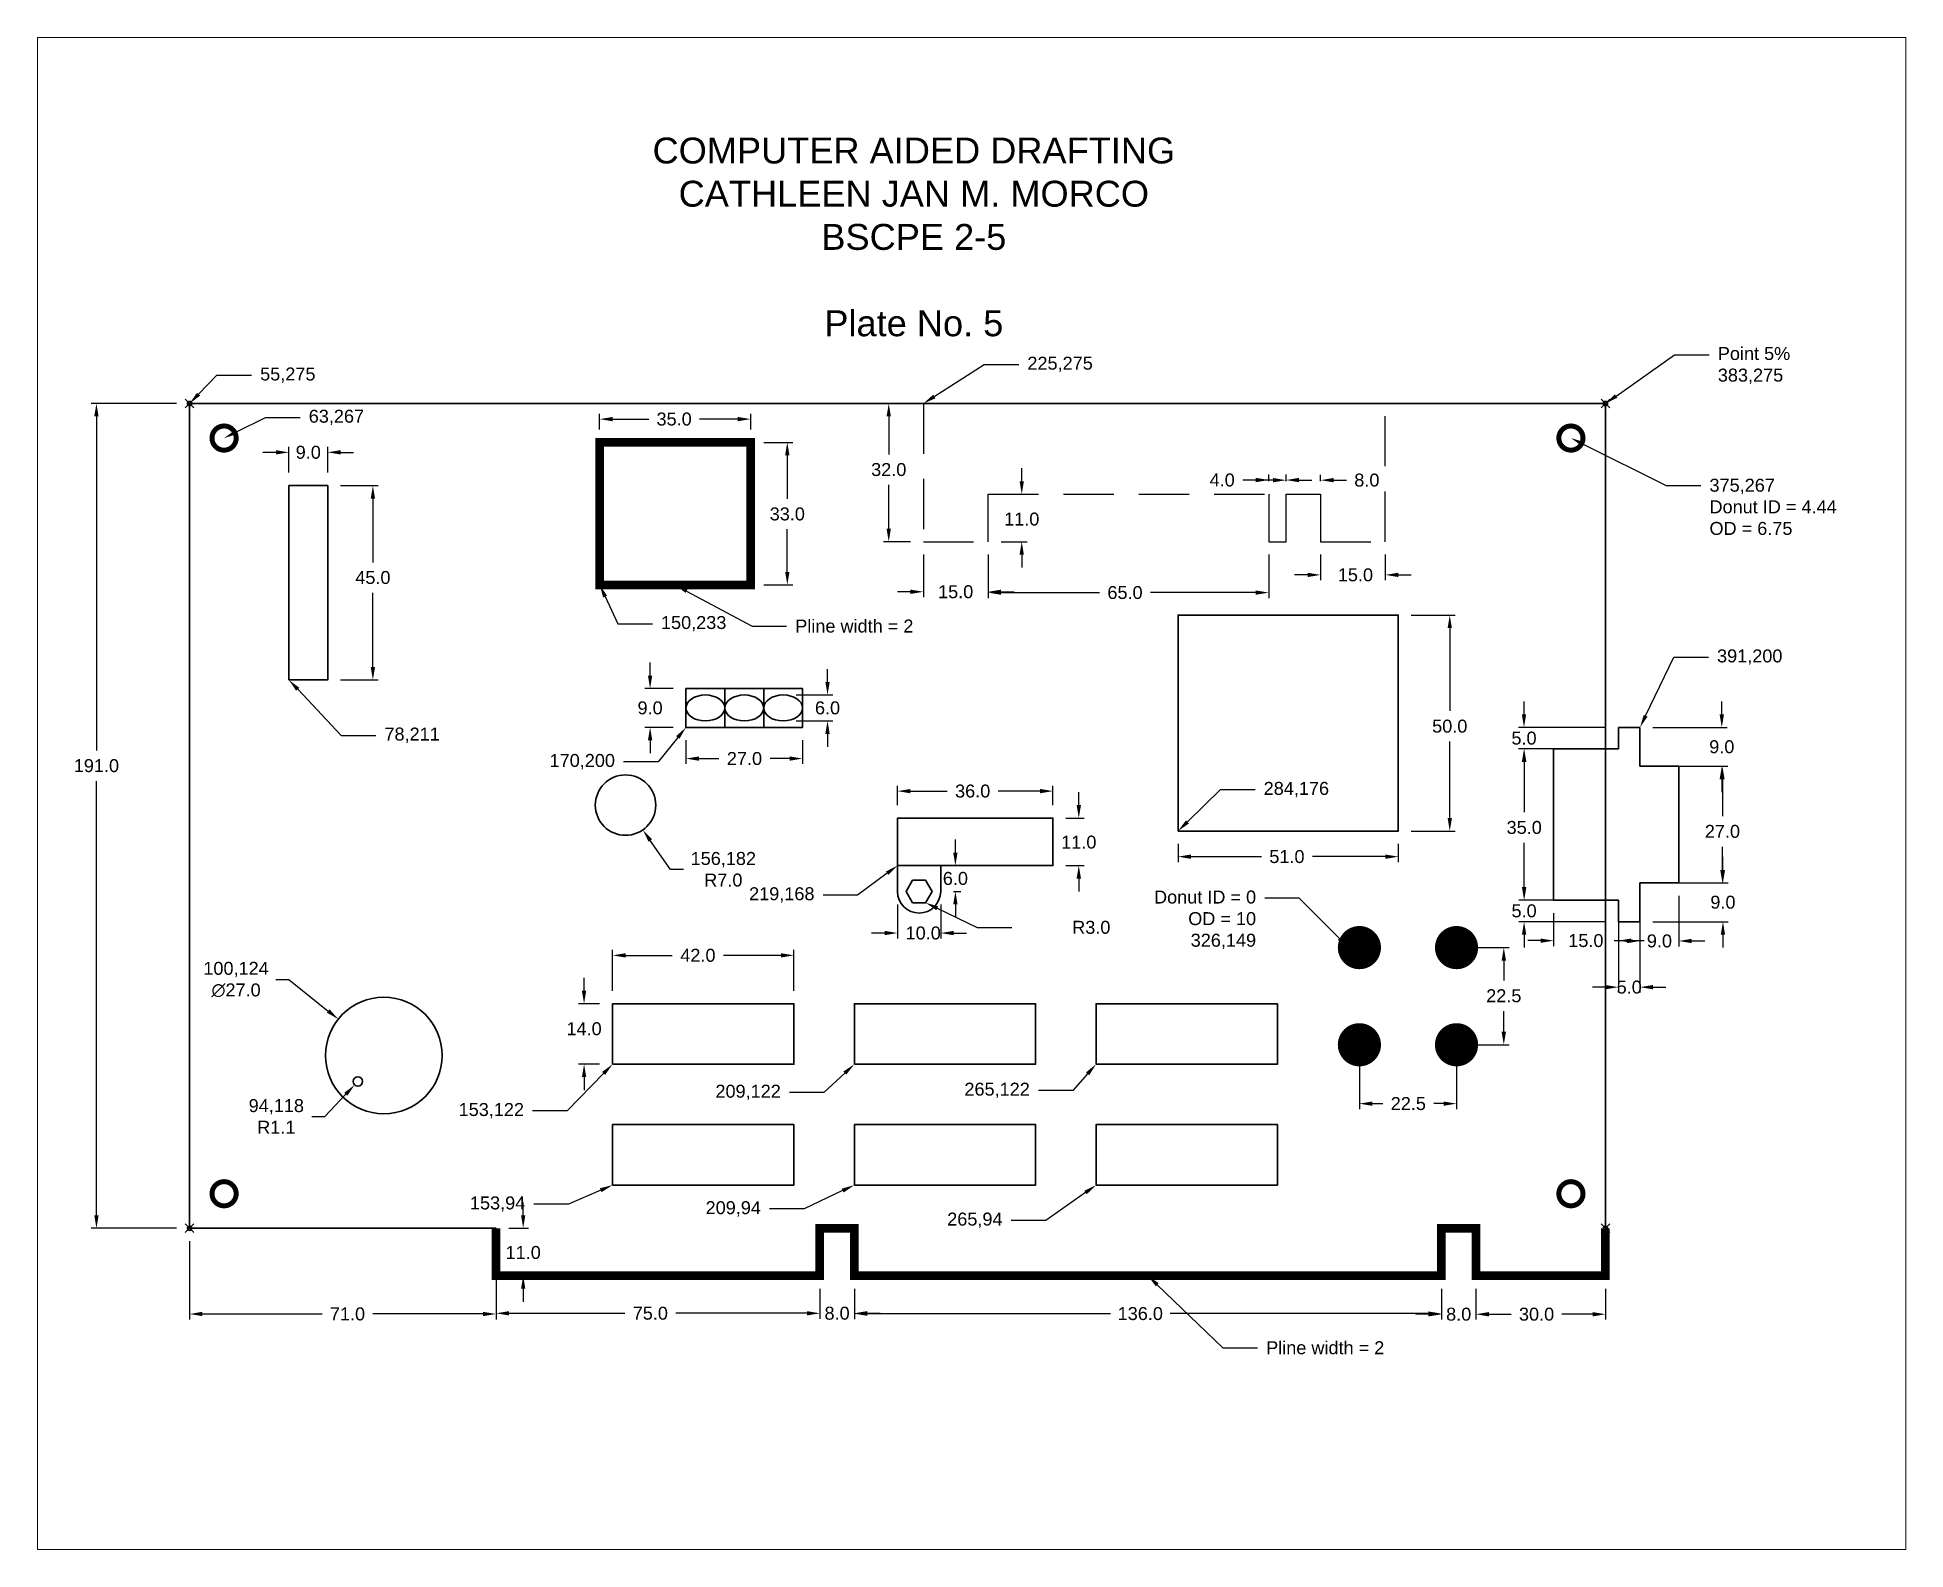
# Paper-space layout 'Layout1' of a CAD drawing. Header units: inches. Extents: x -376 to -138, y -290 to -98.
# The model-space entities are those that its viewports show. They can reach past a viewport. Long polylines and large blocks are cut down to what shows.
import ezdxf
from ezdxf import colors
from ezdxf.entities.mleader import LeaderData, LeaderLine
from ezdxf.math import Vec2, Vec3

# ---------------------------------------------------------------- set-up
doc = ezdxf.new("R2010")
doc.units = ezdxf.units.IN
doc.header["$LTSCALE"] = 7
doc.header["$MEASUREMENT"] = 0
doc.header["$PDMODE"] = 35
doc.linetypes.add('DASHED', pattern=[0.75, 0.5, -0.25])
for name, color, linetype, lineweight in [('dimension', 3, 'Continuous', 13), ('HATCH', 7, 'Continuous', 13), ('HIDDEN', 7, 'DASHED', 25), ('object', 7, 'Continuous', 30)]:
    doc.layers.add(name, color=color, linetype=linetype, lineweight=lineweight)
doc.styles.get("Standard").update_dxf_attribs({"font": 'arial.ttf'})
doc.dimstyles.new('Copy of ISO-25', dxfattribs={"dimtxt": 3, "dimasz": 3, "dimexe": 1.25, "dimexo": 3, "dimgap": 2, "dimtad": 0, "dimtih": 1, "dimtoh": 1, "dimdec": 1, "dimzin": 1, "dimdsep": 46, "dimtxsty": 'Standard', "dimcen": 0, "dimadec": 1, "dimazin": 0, "dimtfac": 1, "dimtdec": 1, "dimtofl": 0, "dimtmove": 0, "dimatfit": 3, "dimfxl": 1, "dimarcsym": 0})

psp = doc.layouts.get("Layout1")

msp = doc.modelspace()

# ---------------------------------------------------------------- texts
at = {"layer": 'HATCH', "insert": (150.27, 336.59), "char_height": 6, "attachment_point": 1}
msp.add_mtext_dynamic_manual_height_columns('\\pxqc;COMPUTER AIDED DRAFTING\\PCATHLEEN JAN M. MORCO\\PBSCPE 2-5\\P\\PPlate No. 5', width=145.0297, gutter_width=12.5, heights=[47.76], dxfattribs=at)

# ---------------------------------------------------------------- blocks, each defined once
blk = doc.blocks.new('*D2')
at = {"layer": 'Defpoints', "color": 0, "transparency": 16777216}
for p in [(87, 263.69), (78, 256), (87, 256)]:
    blk.add_point(p, dxfattribs=at)
at = {"layer": 'dimension', "color": 0, "lineweight": -2, "transparency": 16777216}
for p, q in [((78, 259), (78, 264.94)), ((87, 259), (87, 264.94)), ((75, 263.69), (72, 263.69)), ((90, 263.69), (93, 263.69))]:
    blk.add_line(p, q, dxfattribs=at)
at = {"layer": 'dimension', "color": 0, "transparency": 16777216}
for points in [[(75, 264.19), (75, 263.19), (78, 263.69)], [(90, 264.19), (90, 263.19), (87, 263.69)]]:
    blk.add_solid(points, dxfattribs=at)
at = {"layer": 'dimension', "color": 0, "transparency": 16777216, "insert": (82.5, 263.69), "char_height": 3, "attachment_point": 5}
blk.add_mtext('9.0', dxfattribs=at)
blk = doc.blocks.new('*D3')
at = {"layer": 'Defpoints', "color": 0, "transparency": 16777216}
for p in [(87, 256), (87, 211), (97.47, 211)]:
    blk.add_point(p, dxfattribs=at)
at = {"layer": 'dimension', "color": 0, "lineweight": -2, "transparency": 16777216}
for p, q in [((90, 256), (98.72, 256)), ((97.47, 253), (97.47, 238.22)), ((97.47, 214), (97.47, 231.15)), ((90, 211), (98.72, 211))]:
    blk.add_line(p, q, dxfattribs=at)
at = {"layer": 'dimension', "color": 0, "transparency": 16777216}
for points in [[(96.97, 253), (97.97, 253), (97.47, 256)], [(96.97, 214), (97.97, 214), (97.47, 211)]]:
    blk.add_solid(points, dxfattribs=at)
at = {"layer": 'dimension', "color": 0, "transparency": 16777216, "insert": (97.47, 234.69), "char_height": 3, "attachment_point": 5}
blk.add_mtext('45.0', dxfattribs=at)
blk = doc.blocks.new('*D4')
at = {"layer": 'Defpoints', "color": 0, "transparency": 16777216}
for p in [(55, 275), (33.43, 84), (55, 84)]:
    blk.add_point(p, dxfattribs=at)
at = {"layer": 'dimension', "color": 0, "lineweight": -2, "transparency": 16777216}
for p, q in [((52, 275), (32.18, 275)), ((33.43, 272), (33.43, 194.65)), ((33.43, 87), (33.43, 187.58)), ((52, 84), (32.18, 84))]:
    blk.add_line(p, q, dxfattribs=at)
at = {"layer": 'dimension', "color": 0, "transparency": 16777216}
for points in [[(32.93, 272), (33.93, 272), (33.43, 275)], [(32.93, 87), (33.93, 87), (33.43, 84)]]:
    blk.add_solid(points, dxfattribs=at)
at = {"layer": 'dimension', "color": 0, "transparency": 16777216, "insert": (33.43, 191.12), "char_height": 3, "attachment_point": 5}
blk.add_mtext('191.0', dxfattribs=at)
blk = doc.blocks.new('*D5')
at = {"layer": 'Defpoints', "color": 0, "transparency": 16777216}
for p in [(55, 84), (126, 84), (126, 64.15)]:
    blk.add_point(p, dxfattribs=at)
at = {"layer": 'dimension', "color": 0, "lineweight": -2, "transparency": 16777216}
for p, q in [((55, 81), (55, 62.9)), ((126, 81), (126, 62.9)), ((58, 64.15), (85.71, 64.15)), ((123, 64.15), (97.47, 64.15))]:
    blk.add_line(p, q, dxfattribs=at)
at = {"layer": 'dimension', "color": 0, "transparency": 16777216}
for points in [[(58, 64.65), (58, 63.65), (55, 64.15)], [(123, 64.65), (123, 63.65), (126, 64.15)]]:
    blk.add_solid(points, dxfattribs=at)
at = {"layer": 'dimension', "color": 0, "transparency": 16777216, "insert": (91.59, 64.15), "char_height": 3, "attachment_point": 5}
blk.add_mtext('71.0', dxfattribs=at)
blk = doc.blocks.new('*D6')
at = {"layer": 'Defpoints', "color": 0, "transparency": 16777216}
for p in [(126, 84), (126, 73), (132.29, 73)]:
    blk.add_point(p, dxfattribs=at)
at = {"layer": 'dimension', "color": 0, "lineweight": -2, "transparency": 16777216}
for p, q in [((132.29, 87), (132.29, 90)), ((129, 84), (133.54, 84)), ((129, 73), (133.54, 73)), ((132.29, 70), (132.29, 67))]:
    blk.add_line(p, q, dxfattribs=at)
at = {"layer": 'dimension', "color": 0, "transparency": 16777216}
for points in [[(131.79, 87), (132.79, 87), (132.29, 84)], [(131.79, 70), (132.79, 70), (132.29, 73)]]:
    blk.add_solid(points, dxfattribs=at)
at = {"layer": 'dimension', "color": 0, "transparency": 16777216, "insert": (132.29, 78.38), "char_height": 3, "attachment_point": 5}
blk.add_mtext('11.0', dxfattribs=at)
blk = doc.blocks.new('*D7')
at = {"layer": 'Defpoints', "color": 0, "transparency": 16777216}
for p in [(126, 73), (201, 73), (201, 64.31)]:
    blk.add_point(p, dxfattribs=at)
at = {"layer": 'dimension', "color": 0, "lineweight": -2, "transparency": 16777216}
for p, q in [((126, 70), (126, 63.06)), ((201, 70), (201, 63.06)), ((129, 64.31), (155.86, 64.31)), ((198, 64.31), (167.62, 64.31))]:
    blk.add_line(p, q, dxfattribs=at)
at = {"layer": 'dimension', "color": 0, "transparency": 16777216}
for points in [[(129, 64.81), (129, 63.81), (126, 64.31)], [(198, 64.81), (198, 63.81), (201, 64.31)]]:
    blk.add_solid(points, dxfattribs=at)
at = {"layer": 'dimension', "color": 0, "transparency": 16777216, "insert": (161.74, 64.31), "char_height": 3, "attachment_point": 5}
blk.add_mtext('75.0', dxfattribs=at)
blk = doc.blocks.new('*D8')
at = {"layer": 'Defpoints', "color": 0, "transparency": 16777216}
for p in [(201, 73), (209, 73), (209, 64.31)]:
    blk.add_point(p, dxfattribs=at)
at = {"layer": 'dimension', "color": 0, "lineweight": -2, "transparency": 16777216}
for p, q in [((201, 70), (201, 63.06)), ((209, 70), (209, 63.06)), ((198, 64.31), (195, 64.31)), ((212, 64.31), (215, 64.31))]:
    blk.add_line(p, q, dxfattribs=at)
at = {"layer": 'dimension', "color": 0, "transparency": 16777216}
for points in [[(198, 64.81), (198, 63.81), (201, 64.31)], [(212, 64.81), (212, 63.81), (209, 64.31)]]:
    blk.add_solid(points, dxfattribs=at)
at = {"layer": 'dimension', "color": 0, "transparency": 16777216, "insert": (205, 64.31), "char_height": 3, "attachment_point": 5}
blk.add_mtext('8.0', dxfattribs=at)
blk = doc.blocks.new('*D9')
at = {"layer": 'Defpoints', "color": 0, "transparency": 16777216}
for p in [(209, 73), (345, 73), (345, 64.23)]:
    blk.add_point(p, dxfattribs=at)
at = {"layer": 'dimension', "color": 0, "lineweight": -2, "transparency": 16777216}
for p, q in [((209, 70), (209, 62.98)), ((345, 70), (345, 62.98)), ((212, 64.23), (268.32, 64.23)), ((342, 64.23), (282.15, 64.23))]:
    blk.add_line(p, q, dxfattribs=at)
at = {"layer": 'dimension', "color": 0, "transparency": 16777216}
for points in [[(212, 64.73), (212, 63.73), (209, 64.23)], [(342, 64.73), (342, 63.73), (345, 64.23)]]:
    blk.add_solid(points, dxfattribs=at)
at = {"layer": 'dimension', "color": 0, "transparency": 16777216, "insert": (275.24, 64.23), "char_height": 3, "attachment_point": 5}
blk.add_mtext('136.0', dxfattribs=at)
blk = doc.blocks.new('*D10')
at = {"layer": 'Defpoints', "color": 0, "transparency": 16777216}
for p in [(345, 73), (353, 73), (353, 64.09)]:
    blk.add_point(p, dxfattribs=at)
at = {"layer": 'dimension', "color": 0, "lineweight": -2, "transparency": 16777216}
for p, q in [((345, 70), (345, 62.84)), ((353, 70), (353, 62.84)), ((342, 64.09), (339, 64.09)), ((356, 64.09), (359, 64.09))]:
    blk.add_line(p, q, dxfattribs=at)
at = {"layer": 'dimension', "color": 0, "transparency": 16777216}
for points in [[(342, 64.59), (342, 63.59), (345, 64.09)], [(356, 64.59), (356, 63.59), (353, 64.09)]]:
    blk.add_solid(points, dxfattribs=at)
at = {"layer": 'dimension', "color": 0, "transparency": 16777216, "insert": (349, 64.09), "char_height": 3, "attachment_point": 5}
blk.add_mtext('8.0', dxfattribs=at)
blk = doc.blocks.new('*D11')
at = {"layer": 'Defpoints', "color": 0, "transparency": 16777216}
for p in [(353, 73), (383, 73), (383, 64.09)]:
    blk.add_point(p, dxfattribs=at)
at = {"layer": 'dimension', "color": 0, "lineweight": -2, "transparency": 16777216}
for p, q in [((353, 70), (353, 62.84)), ((383, 70), (383, 62.84)), ((356, 64.09), (361.15, 64.09)), ((380, 64.09), (372.93, 64.09))]:
    blk.add_line(p, q, dxfattribs=at)
at = {"layer": 'dimension', "color": 0, "transparency": 16777216}
for points in [[(356, 64.59), (356, 63.59), (353, 64.09)], [(380, 64.59), (380, 63.59), (383, 64.09)]]:
    blk.add_solid(points, dxfattribs=at)
at = {"layer": 'dimension', "color": 0, "transparency": 16777216, "insert": (367.04, 64.09), "char_height": 3, "attachment_point": 5}
blk.add_mtext('30.0', dxfattribs=at)
blk = doc.blocks.new('*D12')
at = {"layer": 'Defpoints', "color": 0, "transparency": 16777216}
for p in [(93.24, 117.2), (94, 118)]:
    blk.add_point(p, dxfattribs=at)
at = {"layer": 'dimension', "color": 0, "lineweight": -2, "transparency": 16777216}
for p, q in [((86.33, 109.91), (91.18, 115.03)), ((83.33, 109.91), (86.33, 109.91))]:
    blk.add_line(p, q, dxfattribs=at)
at = {"layer": 'dimension', "color": 0, "transparency": 16777216}
blk.add_solid([(90.82, 115.37), (91.54, 114.68), (93.24, 117.2)], dxfattribs=at)
at = {"layer": 'dimension', "color": 0, "transparency": 16777216, "insert": (75.1, 109.91), "char_height": 3, "attachment_point": 5}
blk.add_mtext('94,118\\PR1.1', dxfattribs=at)
blk = doc.blocks.new('*D13')
at = {"layer": 'Defpoints', "color": 0, "transparency": 16777216}
for p in [(89.46, 132.44), (110.54, 115.56)]:
    blk.add_point(p, dxfattribs=at)
at = {"layer": 'dimension', "color": 0, "lineweight": -2, "transparency": 16777216}
for p, q in [((75.02, 141.6), (78.02, 141.6)), ((78.02, 141.6), (87.12, 134.31))]:
    blk.add_line(p, q, dxfattribs=at)
at = {"layer": 'dimension', "color": 0, "transparency": 16777216}
blk.add_solid([(87.43, 134.7), (86.81, 133.92), (89.46, 132.44)], dxfattribs=at)
at = {"layer": 'dimension', "color": 0, "transparency": 16777216, "insert": (65.77, 141.6), "char_height": 3, "attachment_point": 5}
blk.add_mtext('100,124\\P∅27.0', dxfattribs=at)
blk = doc.blocks.new('*D14')
at = {"layer": 'Defpoints', "color": 0, "transparency": 16777216}
for p in [(153, 136), (146.39, 122), (153, 122)]:
    blk.add_point(p, dxfattribs=at)
at = {"layer": 'dimension', "color": 0, "lineweight": -2, "transparency": 16777216}
for p, q in [((146.39, 139), (146.39, 142)), ((150, 136), (145.14, 136)), ((150, 122), (145.14, 122)), ((146.39, 119), (146.39, 116))]:
    blk.add_line(p, q, dxfattribs=at)
at = {"layer": 'dimension', "color": 0, "transparency": 16777216}
for points in [[(145.89, 139), (146.89, 139), (146.39, 136)], [(145.89, 119), (146.89, 119), (146.39, 122)]]:
    blk.add_solid(points, dxfattribs=at)
at = {"layer": 'dimension', "color": 0, "transparency": 16777216, "insert": (146.39, 130.19), "char_height": 3, "attachment_point": 5}
blk.add_mtext('14.0', dxfattribs=at)
blk = doc.blocks.new('*D15')
at = {"layer": 'Defpoints', "color": 0, "transparency": 16777216}
for p in [(195, 147.2), (153, 136), (195, 136)]:
    blk.add_point(p, dxfattribs=at)
at = {"layer": 'dimension', "color": 0, "lineweight": -2, "transparency": 16777216}
for p, q in [((153, 139), (153, 148.45)), ((156, 147.2), (166.8, 147.2)), ((192, 147.2), (178.71, 147.2)), ((195, 139), (195, 148.45))]:
    blk.add_line(p, q, dxfattribs=at)
at = {"layer": 'dimension', "color": 0, "transparency": 16777216}
for points in [[(156, 147.7), (156, 146.7), (153, 147.2)], [(192, 147.7), (192, 146.7), (195, 147.2)]]:
    blk.add_solid(points, dxfattribs=at)
at = {"layer": 'dimension', "color": 0, "transparency": 16777216, "insert": (172.76, 147.2), "char_height": 3, "attachment_point": 5}
blk.add_mtext('42.0', dxfattribs=at)
blk = doc.blocks.new('*D16')
at = {"layer": 'Defpoints', "color": 0, "transparency": 16777216}
for p in [(156, 182), (160.01, 176.27)]:
    blk.add_point(p, dxfattribs=at)
at = {"layer": 'dimension', "color": 0, "lineweight": -2, "transparency": 16777216}
for p, q in [((166.42, 167.12), (161.73, 173.81)), ((169.42, 167.12), (166.42, 167.12))]:
    blk.add_line(p, q, dxfattribs=at)
at = {"layer": 'dimension', "color": 0, "transparency": 16777216}
blk.add_solid([(162.14, 174.09), (161.32, 173.52), (160.01, 176.27)], dxfattribs=at)
at = {"layer": 'dimension', "color": 0, "transparency": 16777216, "insert": (178.65, 167.12), "char_height": 3, "attachment_point": 5}
blk.add_mtext('156,182\\PR7.0', dxfattribs=at)
blk = doc.blocks.new('*D17')
at = {"layer": 'Defpoints', "color": 0, "transparency": 16777216}
for p in [(219, 162), (229, 162), (229, 152.37)]:
    blk.add_point(p, dxfattribs=at)
at = {"layer": 'dimension', "color": 0, "lineweight": -2, "transparency": 16777216}
for p, q in [((219, 159), (219, 151.12)), ((229, 159), (229, 151.12)), ((216, 152.37), (213, 152.37)), ((232, 152.37), (235, 152.37))]:
    blk.add_line(p, q, dxfattribs=at)
at = {"layer": 'dimension', "color": 0, "transparency": 16777216}
for points in [[(216, 152.87), (216, 151.87), (219, 152.37)], [(232, 152.87), (232, 151.87), (229, 152.37)]]:
    blk.add_solid(points, dxfattribs=at)
at = {"layer": 'dimension', "color": 0, "transparency": 16777216, "insert": (224.95, 152.37), "char_height": 3, "attachment_point": 5}
blk.add_mtext('10.0', dxfattribs=at)
blk = doc.blocks.new('*D18')
at = {"layer": 'Defpoints', "color": 0, "transparency": 16777216}
for p in [(229, 168), (229, 162), (232.41, 162)]:
    blk.add_point(p, dxfattribs=at)
at = {"layer": 'dimension', "color": 0, "lineweight": -2, "transparency": 16777216}
for p, q in [((232.41, 171), (232.41, 174)), ((232, 168), (233.66, 168)), ((232, 162), (233.66, 162)), ((232.41, 159), (232.41, 156))]:
    blk.add_line(p, q, dxfattribs=at)
at = {"layer": 'dimension', "color": 0, "transparency": 16777216}
for points in [[(231.91, 171), (232.91, 171), (232.41, 168)], [(231.91, 159), (232.91, 159), (232.41, 162)]]:
    blk.add_solid(points, dxfattribs=at)
at = {"layer": 'dimension', "color": 0, "transparency": 16777216, "insert": (232.41, 165), "char_height": 3, "attachment_point": 5}
blk.add_mtext('6.0', dxfattribs=at)
blk = doc.blocks.new('*D19')
at = {"layer": 'Defpoints', "color": 0, "transparency": 16777216}
for p in [(255, 185.24), (219, 179), (255, 179)]:
    blk.add_point(p, dxfattribs=at)
at = {"layer": 'dimension', "color": 0, "lineweight": -2, "transparency": 16777216}
for p, q in [((219, 182), (219, 186.49)), ((255, 182), (255, 186.49)), ((222, 185.24), (230.51, 185.24)), ((252, 185.24), (242.3, 185.24))]:
    blk.add_line(p, q, dxfattribs=at)
at = {"layer": 'dimension', "color": 0, "transparency": 16777216}
for points in [[(222, 185.74), (222, 184.74), (219, 185.24)], [(252, 185.74), (252, 184.74), (255, 185.24)]]:
    blk.add_solid(points, dxfattribs=at)
at = {"layer": 'dimension', "color": 0, "transparency": 16777216, "insert": (236.41, 185.24), "char_height": 3, "attachment_point": 5}
blk.add_mtext('36.0', dxfattribs=at)
blk = doc.blocks.new('*D20')
at = {"layer": 'Defpoints', "color": 0, "transparency": 16777216}
for p in [(255, 179), (255, 168), (261, 168)]:
    blk.add_point(p, dxfattribs=at)
at = {"layer": 'dimension', "color": 0, "lineweight": -2, "transparency": 16777216}
for p, q in [((261, 182), (261, 185)), ((258, 179), (262.25, 179)), ((258, 168), (262.25, 168)), ((261, 165), (261, 162))]:
    blk.add_line(p, q, dxfattribs=at)
at = {"layer": 'dimension', "color": 0, "transparency": 16777216}
for points in [[(260.5, 182), (261.5, 182), (261, 179)], [(260.5, 165), (261.5, 165), (261, 168)]]:
    blk.add_solid(points, dxfattribs=at)
at = {"layer": 'dimension', "color": 0, "transparency": 16777216, "insert": (261, 173.41), "char_height": 3, "attachment_point": 5}
blk.add_mtext('11.0', dxfattribs=at)
blk = doc.blocks.new('*D21')
at = {"layer": 'Defpoints', "color": 0, "transparency": 16777216}
for p in [(326, 126.5), (348.5, 126.5), (348.5, 112.86)]:
    blk.add_point(p, dxfattribs=at)
at = {"layer": 'dimension', "color": 0, "lineweight": -2, "transparency": 16777216}
for p, q in [((326, 123.5), (326, 111.61)), ((348.5, 123.5), (348.5, 111.61)), ((329, 112.86), (331.39, 112.86)), ((345.5, 112.86), (343.26, 112.86))]:
    blk.add_line(p, q, dxfattribs=at)
at = {"layer": 'dimension', "color": 0, "transparency": 16777216}
for points in [[(329, 113.36), (329, 112.36), (326, 112.86)], [(345.5, 113.36), (345.5, 112.36), (348.5, 112.86)]]:
    blk.add_solid(points, dxfattribs=at)
at = {"layer": 'dimension', "color": 0, "transparency": 16777216, "insert": (337.33, 112.86), "char_height": 3, "attachment_point": 5}
blk.add_mtext('22.5', dxfattribs=at)
blk = doc.blocks.new('*D22')
at = {"layer": 'Defpoints', "color": 0, "transparency": 16777216}
for p in [(348.5, 149), (348.5, 126.5), (359.45, 126.5)]:
    blk.add_point(p, dxfattribs=at)
at = {"layer": 'dimension', "color": 0, "lineweight": -2, "transparency": 16777216}
for p, q in [((351.5, 149), (360.7, 149)), ((359.45, 146), (359.45, 141.37)), ((359.45, 129.5), (359.45, 134.3)), ((351.5, 126.5), (360.7, 126.5))]:
    blk.add_line(p, q, dxfattribs=at)
at = {"layer": 'dimension', "color": 0, "transparency": 16777216}
for points in [[(358.95, 146), (359.95, 146), (359.45, 149)], [(358.95, 129.5), (359.95, 129.5), (359.45, 126.5)]]:
    blk.add_solid(points, dxfattribs=at)
at = {"layer": 'dimension', "color": 0, "transparency": 16777216, "insert": (359.45, 137.83), "char_height": 3, "attachment_point": 5}
blk.add_mtext('22.5', dxfattribs=at)
blk = doc.blocks.new('*D23')
at = {"layer": 'Defpoints', "color": 0, "transparency": 16777216}
for p in [(185, 266), (185, 233), (193.47, 233)]:
    blk.add_point(p, dxfattribs=at)
at = {"layer": 'dimension', "color": 0, "lineweight": -2, "transparency": 16777216}
for p, q in [((188, 266), (194.72, 266)), ((193.47, 263), (193.47, 252.95)), ((193.47, 236), (193.47, 245.88)), ((188, 233), (194.72, 233))]:
    blk.add_line(p, q, dxfattribs=at)
at = {"layer": 'dimension', "color": 0, "transparency": 16777216}
for points in [[(192.97, 263), (193.97, 263), (193.47, 266)], [(192.97, 236), (193.97, 236), (193.47, 233)]]:
    blk.add_solid(points, dxfattribs=at)
at = {"layer": 'dimension', "color": 0, "transparency": 16777216, "insert": (193.47, 249.41), "char_height": 3, "attachment_point": 5}
blk.add_mtext('33.0', dxfattribs=at)
blk = doc.blocks.new('*D24')
at = {"layer": 'Defpoints', "color": 0, "transparency": 16777216}
for p in [(185, 271.39), (150, 266), (185, 266)]:
    blk.add_point(p, dxfattribs=at)
at = {"layer": 'dimension', "color": 0, "lineweight": -2, "transparency": 16777216}
for p, q in [((150, 269), (150, 272.64)), ((153, 271.39), (161.36, 271.39)), ((182, 271.39), (173.14, 271.39)), ((185, 269), (185, 272.64))]:
    blk.add_line(p, q, dxfattribs=at)
at = {"layer": 'dimension', "color": 0, "transparency": 16777216}
for points in [[(153, 271.89), (153, 270.89), (150, 271.39)], [(182, 271.89), (182, 270.89), (185, 271.39)]]:
    blk.add_solid(points, dxfattribs=at)
at = {"layer": 'dimension', "color": 0, "transparency": 16777216, "insert": (167.25, 271.39), "char_height": 3, "attachment_point": 5}
blk.add_mtext('35.0', dxfattribs=at)
blk = doc.blocks.new('*D25')
at = {"layer": 'Defpoints', "color": 0, "transparency": 16777216}
for p in [(170, 209), (161.69, 200), (170, 200)]:
    blk.add_point(p, dxfattribs=at)
at = {"layer": 'dimension', "color": 0, "lineweight": -2, "transparency": 16777216}
for p, q in [((161.69, 212), (161.69, 215)), ((167, 209), (160.44, 209)), ((167, 200), (160.44, 200)), ((161.69, 197), (161.69, 194))]:
    blk.add_line(p, q, dxfattribs=at)
at = {"layer": 'dimension', "color": 0, "transparency": 16777216}
for points in [[(161.19, 212), (162.19, 212), (161.69, 209)], [(161.19, 197), (162.19, 197), (161.69, 200)]]:
    blk.add_solid(points, dxfattribs=at)
at = {"layer": 'dimension', "color": 0, "transparency": 16777216, "insert": (161.69, 204.5), "char_height": 3, "attachment_point": 5}
blk.add_mtext('9.0', dxfattribs=at)
blk = doc.blocks.new('*D26')
at = {"layer": 'Defpoints', "color": 0, "transparency": 16777216}
for p in [(192.5, 207.5), (192.5, 201.5), (202.79, 201.5)]:
    blk.add_point(p, dxfattribs=at)
at = {"layer": 'dimension', "color": 0, "lineweight": -2, "transparency": 16777216}
for p, q in [((202.79, 210.5), (202.79, 213.5)), ((195.5, 207.5), (204.04, 207.5)), ((195.5, 201.5), (204.04, 201.5)), ((202.79, 198.5), (202.79, 195.5))]:
    blk.add_line(p, q, dxfattribs=at)
at = {"layer": 'dimension', "color": 0, "transparency": 16777216}
for points in [[(202.29, 210.5), (203.29, 210.5), (202.79, 207.5)], [(202.29, 198.5), (203.29, 198.5), (202.79, 201.5)]]:
    blk.add_solid(points, dxfattribs=at)
at = {"layer": 'dimension', "color": 0, "transparency": 16777216, "insert": (202.79, 204.5), "char_height": 3, "attachment_point": 5}
blk.add_mtext('6.0', dxfattribs=at)
blk = doc.blocks.new('*D27')
at = {"layer": 'Defpoints', "color": 0, "transparency": 16777216}
for p in [(170, 200), (197, 200), (197, 192.77)]:
    blk.add_point(p, dxfattribs=at)
at = {"layer": 'dimension', "color": 0, "lineweight": -2, "transparency": 16777216}
for p, q in [((170, 197), (170, 191.52)), ((197, 197), (197, 191.52)), ((173, 192.77), (177.64, 192.77)), ((194, 192.77), (189.47, 192.77))]:
    blk.add_line(p, q, dxfattribs=at)
at = {"layer": 'dimension', "color": 0, "transparency": 16777216}
for points in [[(173, 193.27), (173, 192.27), (170, 192.77)], [(194, 193.27), (194, 192.27), (197, 192.77)]]:
    blk.add_solid(points, dxfattribs=at)
at = {"layer": 'dimension', "color": 0, "transparency": 16777216, "insert": (183.55, 192.77), "char_height": 3, "attachment_point": 5}
blk.add_mtext('27.0', dxfattribs=at)
blk = doc.blocks.new('*D28')
at = {"layer": 'Defpoints', "color": 0, "transparency": 16777216}
for p in [(284, 176), (335, 176), (335, 170.06)]:
    blk.add_point(p, dxfattribs=at)
at = {"layer": 'dimension', "color": 0, "lineweight": -2, "transparency": 16777216}
for p, q in [((284, 173), (284, 168.81)), ((287, 170.06), (303.32, 170.06)), ((332, 170.06), (315.1, 170.06)), ((335, 173), (335, 168.81))]:
    blk.add_line(p, q, dxfattribs=at)
at = {"layer": 'dimension', "color": 0, "transparency": 16777216}
for points in [[(287, 170.56), (287, 169.56), (284, 170.06)], [(332, 170.56), (332, 169.56), (335, 170.06)]]:
    blk.add_solid(points, dxfattribs=at)
at = {"layer": 'dimension', "color": 0, "transparency": 16777216, "insert": (309.21, 170.06), "char_height": 3, "attachment_point": 5}
blk.add_mtext('51.0', dxfattribs=at)
blk = doc.blocks.new('*D29')
at = {"layer": 'Defpoints', "color": 0, "transparency": 16777216}
for p in [(335, 226), (335, 176), (346.93, 176)]:
    blk.add_point(p, dxfattribs=at)
at = {"layer": 'dimension', "color": 0, "lineweight": -2, "transparency": 16777216}
for p, q in [((338, 226), (348.18, 226)), ((346.93, 223), (346.93, 203.8)), ((346.93, 179), (346.93, 196.74)), ((338, 176), (348.18, 176))]:
    blk.add_line(p, q, dxfattribs=at)
at = {"layer": 'dimension', "color": 0, "transparency": 16777216}
for points in [[(346.43, 223), (347.43, 223), (346.93, 226)], [(346.43, 179), (347.43, 179), (346.93, 176)]]:
    blk.add_solid(points, dxfattribs=at)
at = {"layer": 'dimension', "color": 0, "transparency": 16777216, "insert": (346.93, 200.27), "char_height": 3, "attachment_point": 5}
blk.add_mtext('50.0', dxfattribs=at)
blk = doc.blocks.new('*D30')
at = {"layer": 'Defpoints', "color": 0, "transparency": 16777216}
for p in [(225, 275), (216.97, 243), (225, 243)]:
    blk.add_point(p, dxfattribs=at)
at = {"layer": 'dimension', "color": 0, "lineweight": -2, "transparency": 16777216}
for p, q in [((222, 275), (215.72, 275)), ((216.97, 272), (216.97, 263.23)), ((216.97, 246), (216.97, 256.16)), ((222, 243), (215.72, 243))]:
    blk.add_line(p, q, dxfattribs=at)
at = {"layer": 'dimension', "color": 0, "transparency": 16777216}
for points in [[(216.47, 272), (217.47, 272), (216.97, 275)], [(216.47, 246), (217.47, 246), (216.97, 243)]]:
    blk.add_solid(points, dxfattribs=at)
at = {"layer": 'dimension', "color": 0, "transparency": 16777216, "insert": (216.97, 259.69), "char_height": 3, "attachment_point": 5}
blk.add_mtext('32.0', dxfattribs=at)
blk = doc.blocks.new('*D31')
at = {"layer": 'Defpoints', "color": 0, "transparency": 16777216}
for p in [(225, 243), (240, 243), (240, 231.4)]:
    blk.add_point(p, dxfattribs=at)
at = {"layer": 'dimension', "color": 0, "lineweight": -2, "transparency": 16777216}
for p, q in [((225, 240), (225, 230.15)), ((240, 240), (240, 230.15)), ((222, 231.4), (219, 231.4)), ((243, 231.4), (246, 231.4))]:
    blk.add_line(p, q, dxfattribs=at)
at = {"layer": 'dimension', "color": 0, "transparency": 16777216}
for points in [[(222, 231.9), (222, 230.9), (225, 231.4)], [(243, 231.9), (243, 230.9), (240, 231.4)]]:
    blk.add_solid(points, dxfattribs=at)
at = {"layer": 'dimension', "color": 0, "transparency": 16777216, "insert": (232.47, 231.4), "char_height": 3, "attachment_point": 5}
blk.add_mtext('15.0', dxfattribs=at)
blk = doc.blocks.new('*D32')
at = {"layer": 'Defpoints', "color": 0, "transparency": 16777216}
for p in [(240, 254), (240, 243), (247.78, 243)]:
    blk.add_point(p, dxfattribs=at)
at = {"layer": 'dimension', "color": 0, "lineweight": -2, "transparency": 16777216}
for p, q in [((247.78, 257), (247.78, 260)), ((243, 254), (249.03, 254)), ((243, 243), (249.03, 243)), ((247.78, 240), (247.78, 237))]:
    blk.add_line(p, q, dxfattribs=at)
at = {"layer": 'dimension', "color": 0, "transparency": 16777216}
for points in [[(247.28, 257), (248.28, 257), (247.78, 254)], [(247.28, 240), (248.28, 240), (247.78, 243)]]:
    blk.add_solid(points, dxfattribs=at)
at = {"layer": 'dimension', "color": 0, "transparency": 16777216, "insert": (247.78, 248.22), "char_height": 3, "attachment_point": 5}
blk.add_mtext('11.0', dxfattribs=at)
blk = doc.blocks.new('*D33')
at = {"layer": 'Defpoints', "color": 0, "transparency": 16777216}
for p in [(240, 243), (305, 243), (305, 231.21)]:
    blk.add_point(p, dxfattribs=at)
at = {"layer": 'dimension', "color": 0, "lineweight": -2, "transparency": 16777216}
for p, q in [((240, 240), (240, 229.96)), ((305, 240), (305, 229.96)), ((243, 231.21), (265.8, 231.21)), ((302, 231.21), (277.6, 231.21))]:
    blk.add_line(p, q, dxfattribs=at)
at = {"layer": 'dimension', "color": 0, "transparency": 16777216}
for points in [[(243, 231.71), (243, 230.71), (240, 231.21)], [(302, 231.71), (302, 230.71), (305, 231.21)]]:
    blk.add_solid(points, dxfattribs=at)
at = {"layer": 'dimension', "color": 0, "transparency": 16777216, "insert": (271.7, 231.21), "char_height": 3, "attachment_point": 5}
blk.add_mtext('65.0', dxfattribs=at)
blk = doc.blocks.new('*D34')
at = {"layer": 'Defpoints', "color": 0, "transparency": 16777216}
for p in [(309, 257.28), (305, 254), (309, 254)]:
    blk.add_point(p, dxfattribs=at)
at = {"layer": 'dimension', "color": 0, "lineweight": -2, "transparency": 16777216}
for p, q in [((302, 257.28), (299, 257.28)), ((305, 257), (305, 258.53)), ((309, 257), (309, 258.53)), ((312, 257.28), (315, 257.28))]:
    blk.add_line(p, q, dxfattribs=at)
at = {"layer": 'dimension', "color": 0, "transparency": 16777216}
for points in [[(302, 257.78), (302, 256.78), (305, 257.28)], [(312, 257.78), (312, 256.78), (309, 257.28)]]:
    blk.add_solid(points, dxfattribs=at)
at = {"layer": 'dimension', "color": 0, "transparency": 16777216, "insert": (294.21, 257.28), "char_height": 3, "attachment_point": 5}
blk.add_mtext('4.0', dxfattribs=at)
blk = doc.blocks.new('*D35')
at = {"layer": 'Defpoints', "color": 0, "transparency": 16777216}
for p in [(317, 257.25), (309, 254), (317, 254)]:
    blk.add_point(p, dxfattribs=at)
at = {"layer": 'dimension', "color": 0, "lineweight": -2, "transparency": 16777216}
for p, q in [((306, 257.25), (303, 257.25)), ((309, 257), (309, 258.5)), ((317, 257), (317, 258.5)), ((320, 257.25), (323, 257.25))]:
    blk.add_line(p, q, dxfattribs=at)
at = {"layer": 'dimension', "color": 0, "transparency": 16777216}
for points in [[(306, 257.75), (306, 256.75), (309, 257.25)], [(320, 257.75), (320, 256.75), (317, 257.25)]]:
    blk.add_solid(points, dxfattribs=at)
at = {"layer": 'dimension', "color": 0, "transparency": 16777216, "insert": (327.73, 257.25), "char_height": 3, "attachment_point": 5}
blk.add_mtext('8.0', dxfattribs=at)
blk = doc.blocks.new('*D36')
at = {"layer": 'Defpoints', "color": 0, "transparency": 16777216}
for p in [(317, 243), (332, 243), (332, 235.31)]:
    blk.add_point(p, dxfattribs=at)
at = {"layer": 'dimension', "color": 0, "lineweight": -2, "transparency": 16777216}
for p, q in [((317, 240), (317, 234.06)), ((332, 240), (332, 234.06)), ((314, 235.31), (311, 235.31)), ((335, 235.31), (338, 235.31))]:
    blk.add_line(p, q, dxfattribs=at)
at = {"layer": 'dimension', "color": 0, "transparency": 16777216}
for points in [[(314, 235.81), (314, 234.81), (317, 235.31)], [(335, 235.81), (335, 234.81), (332, 235.31)]]:
    blk.add_solid(points, dxfattribs=at)
at = {"layer": 'dimension', "color": 0, "transparency": 16777216, "insert": (325.08, 235.31), "char_height": 3, "attachment_point": 5}
blk.add_mtext('15.0', dxfattribs=at)
blk = doc.blocks.new('*D37')
at = {"layer": 'Defpoints', "color": 0, "transparency": 16777216}
for p in [(386, 200), (364.13, 195), (386, 195)]:
    blk.add_point(p, dxfattribs=at)
at = {"layer": 'dimension', "color": 0, "lineweight": -2, "transparency": 16777216}
for p, q in [((364.13, 203), (364.13, 206)), ((383, 200), (362.88, 200)), ((383, 195), (362.88, 195)), ((364.13, 192), (364.13, 189))]:
    blk.add_line(p, q, dxfattribs=at)
at = {"layer": 'dimension', "color": 0, "transparency": 16777216}
for points in [[(363.63, 203), (364.63, 203), (364.13, 200)], [(363.63, 192), (364.63, 192), (364.13, 195)]]:
    blk.add_solid(points, dxfattribs=at)
at = {"layer": 'dimension', "color": 0, "transparency": 16777216, "insert": (364.13, 197.5), "char_height": 3, "attachment_point": 5}
blk.add_mtext('5.0', dxfattribs=at)
blk = doc.blocks.new('*D38')
at = {"layer": 'Defpoints', "color": 0, "transparency": 16777216}
for p in [(371, 195), (364.18, 160), (371, 160)]:
    blk.add_point(p, dxfattribs=at)
at = {"layer": 'dimension', "color": 0, "lineweight": -2, "transparency": 16777216}
for p, q in [((368, 195), (362.93, 195)), ((364.18, 192), (364.18, 180.34)), ((364.18, 163), (364.18, 173.28)), ((368, 160), (362.93, 160))]:
    blk.add_line(p, q, dxfattribs=at)
at = {"layer": 'dimension', "color": 0, "transparency": 16777216}
for points in [[(363.68, 192), (364.68, 192), (364.18, 195)], [(363.68, 163), (364.68, 163), (364.18, 160)]]:
    blk.add_solid(points, dxfattribs=at)
at = {"layer": 'dimension', "color": 0, "transparency": 16777216, "insert": (364.18, 176.81), "char_height": 3, "attachment_point": 5}
blk.add_mtext('35.0', dxfattribs=at)
blk = doc.blocks.new('*D39')
at = {"layer": 'Defpoints', "color": 0, "transparency": 16777216}
for p in [(386, 160), (364.15, 155), (386, 155)]:
    blk.add_point(p, dxfattribs=at)
at = {"layer": 'dimension', "color": 0, "lineweight": -2, "transparency": 16777216}
for p, q in [((364.15, 163), (364.15, 166)), ((383, 160), (362.9, 160)), ((383, 155), (362.9, 155)), ((364.15, 152), (364.15, 149))]:
    blk.add_line(p, q, dxfattribs=at)
at = {"layer": 'dimension', "color": 0, "transparency": 16777216}
for points in [[(363.65, 163), (364.65, 163), (364.15, 160)], [(363.65, 152), (364.65, 152), (364.15, 155)]]:
    blk.add_solid(points, dxfattribs=at)
at = {"layer": 'dimension', "color": 0, "transparency": 16777216, "insert": (364.15, 157.5), "char_height": 3, "attachment_point": 5}
blk.add_mtext('5.0', dxfattribs=at)
blk = doc.blocks.new('*D40')
at = {"layer": 'Defpoints', "color": 0, "transparency": 16777216}
for p in [(371, 160), (386, 160), (386, 150.61)]:
    blk.add_point(p, dxfattribs=at)
at = {"layer": 'dimension', "color": 0, "lineweight": -2, "transparency": 16777216}
for p, q in [((371, 157), (371, 149.36)), ((386, 157), (386, 149.36)), ((368, 150.61), (365, 150.61)), ((389, 150.61), (392, 150.61))]:
    blk.add_line(p, q, dxfattribs=at)
at = {"layer": 'dimension', "color": 0, "transparency": 16777216}
for points in [[(368, 151.11), (368, 150.11), (371, 150.61)], [(389, 151.11), (389, 150.11), (386, 150.61)]]:
    blk.add_solid(points, dxfattribs=at)
at = {"layer": 'dimension', "color": 0, "transparency": 16777216, "insert": (378.46, 150.61), "char_height": 3, "attachment_point": 5}
blk.add_mtext('15.0', dxfattribs=at)
blk = doc.blocks.new('*D41')
at = {"layer": 'Defpoints', "color": 0, "transparency": 16777216}
for p in [(386, 155), (391, 155), (391, 139.84)]:
    blk.add_point(p, dxfattribs=at)
at = {"layer": 'dimension', "color": 0, "lineweight": -2, "transparency": 16777216}
for p, q in [((386, 152), (386, 138.59)), ((391, 152), (391, 138.59)), ((383, 139.84), (380, 139.84)), ((394, 139.84), (397, 139.84))]:
    blk.add_line(p, q, dxfattribs=at)
at = {"layer": 'dimension', "color": 0, "transparency": 16777216}
for points in [[(383, 140.34), (383, 139.34), (386, 139.84)], [(394, 140.34), (394, 139.34), (391, 139.84)]]:
    blk.add_solid(points, dxfattribs=at)
at = {"layer": 'dimension', "color": 0, "transparency": 16777216, "insert": (388.5, 139.84), "char_height": 3, "attachment_point": 5}
blk.add_mtext('5.0', dxfattribs=at)
blk = doc.blocks.new('*D42')
at = {"layer": 'Defpoints', "color": 0, "transparency": 16777216}
for p in [(391, 164), (400, 164), (400, 150.53)]:
    blk.add_point(p, dxfattribs=at)
at = {"layer": 'dimension', "color": 0, "lineweight": -2, "transparency": 16777216}
for p, q in [((391, 161), (391, 149.28)), ((400, 161), (400, 149.28)), ((388, 150.53), (385, 150.53)), ((403, 150.53), (406, 150.53))]:
    blk.add_line(p, q, dxfattribs=at)
at = {"layer": 'dimension', "color": 0, "transparency": 16777216}
for points in [[(388, 151.03), (388, 150.03), (391, 150.53)], [(403, 151.03), (403, 150.03), (400, 150.53)]]:
    blk.add_solid(points, dxfattribs=at)
at = {"layer": 'dimension', "color": 0, "transparency": 16777216, "insert": (395.5, 150.53), "char_height": 3, "attachment_point": 5}
blk.add_mtext('9.0', dxfattribs=at)
blk = doc.blocks.new('*D43')
at = {"layer": 'Defpoints', "color": 0, "transparency": 16777216}
for p in [(391, 164), (391, 155), (410.21, 155)]:
    blk.add_point(p, dxfattribs=at)
at = {"layer": 'dimension', "color": 0, "lineweight": -2, "transparency": 16777216}
for p, q in [((410.21, 167), (410.21, 170)), ((394, 164), (411.46, 164)), ((394, 155), (411.46, 155)), ((410.21, 152), (410.21, 149))]:
    blk.add_line(p, q, dxfattribs=at)
at = {"layer": 'dimension', "color": 0, "transparency": 16777216}
for points in [[(409.71, 167), (410.71, 167), (410.21, 164)], [(409.71, 152), (410.71, 152), (410.21, 155)]]:
    blk.add_solid(points, dxfattribs=at)
at = {"layer": 'dimension', "color": 0, "transparency": 16777216, "insert": (410.21, 159.5), "char_height": 3, "attachment_point": 5}
blk.add_mtext('9.0', dxfattribs=at)
blk = doc.blocks.new('*D44')
at = {"layer": 'Defpoints', "color": 0, "transparency": 16777216}
for p in [(400, 191), (400, 164), (410.09, 164)]:
    blk.add_point(p, dxfattribs=at)
at = {"layer": 'dimension', "color": 0, "lineweight": -2, "transparency": 16777216}
for p, q in [((403, 191), (411.34, 191)), ((410.09, 188), (410.09, 179.43)), ((410.09, 167), (410.09, 172.37)), ((403, 164), (411.34, 164))]:
    blk.add_line(p, q, dxfattribs=at)
at = {"layer": 'dimension', "color": 0, "transparency": 16777216}
for points in [[(409.59, 188), (410.59, 188), (410.09, 191)], [(409.59, 167), (410.59, 167), (410.09, 164)]]:
    blk.add_solid(points, dxfattribs=at)
at = {"layer": 'dimension', "color": 0, "transparency": 16777216, "insert": (410.09, 175.9), "char_height": 3, "attachment_point": 5}
blk.add_mtext('27.0', dxfattribs=at)
blk = doc.blocks.new('*D45')
at = {"layer": 'Defpoints', "color": 0, "transparency": 16777216}
for p in [(391, 200), (391, 191), (409.95, 191)]:
    blk.add_point(p, dxfattribs=at)
at = {"layer": 'dimension', "color": 0, "lineweight": -2, "transparency": 16777216}
for p, q in [((409.95, 203), (409.95, 206)), ((394, 200), (411.2, 200)), ((394, 191), (411.2, 191)), ((409.95, 188), (409.95, 185))]:
    blk.add_line(p, q, dxfattribs=at)
at = {"layer": 'dimension', "color": 0, "transparency": 16777216}
for points in [[(409.45, 203), (410.45, 203), (409.95, 200)], [(409.45, 188), (410.45, 188), (409.95, 191)]]:
    blk.add_solid(points, dxfattribs=at)
at = {"layer": 'dimension', "color": 0, "transparency": 16777216, "insert": (409.95, 195.5), "char_height": 3, "attachment_point": 5}
blk.add_mtext('9.0', dxfattribs=at)

# ---------------------------------------------------------------- dimensions: what is measured, and where the dimension line sits
at = {"layer": 'dimension'}
for base, p1, p2, picture, middle in [((33.43, 84), (55, 275), (55, 84), '*D4', (33.43, 191.12)), ((216.97, 243), (225, 275), (225, 243), '*D30', (216.97, 259.69)), ((193.47, 233), (185, 266), (185, 233), '*D23', (193.47, 249.41)), ((247.78, 243), (240, 254), (240, 243), '*D32', (247.78, 248.22)), ((97.47, 211), (87, 256), (87, 211), '*D3', (97.47, 234.69)), ((346.93, 176), (335, 226), (335, 176), '*D29', (346.93, 200.27)), ((161.69, 200), (170, 209), (170, 200), '*D25', (161.69, 204.5)), ((202.79, 201.5), (192.5, 207.5), (192.5, 201.5), '*D26', (202.79, 204.5)), ((364.13, 195), (386, 200), (386, 195), '*D37', (364.13, 197.5)), ((409.95, 191), (391, 200), (391, 191), '*D45', (409.95, 195.5)), ((364.18, 160), (371, 195), (371, 160), '*D38', (364.18, 176.81)), ((410.09, 164), (400, 191), (400, 164), '*D44', (410.09, 175.9)), ((261, 168), (255, 179), (255, 168), '*D20', (261, 173.41)), ((232.41, 162), (229, 168), (229, 162), '*D18', (232.41, 165)), ((410.21, 155), (391, 164), (391, 155), '*D43', (410.21, 159.5)), ((364.15, 155), (386, 160), (386, 155), '*D39', (364.15, 157.5)), ((359.45, 126.5), (348.5, 149), (348.5, 126.5), '*D22', (359.45, 137.83)), ((146.39, 122), (153, 136), (153, 122), '*D14', (146.39, 130.19)), ((132.29, 73), (126, 84), (126, 73), '*D6', (132.29, 78.38))]:
    dim = msp.add_linear_dim(base=base, p1=p1, p2=p2, angle=90, dimstyle='Copy of ISO-25', dxfattribs=at)
    dim.commit()
    dim.dimension.update_dxf_attribs({"geometry": picture, "text_midpoint": middle, "dimtype": 160})
for base, p1, p2, picture, middle in [((185, 271.39), (150, 266), (185, 266), '*D24', (167.25, 271.39)), ((87, 263.69), (78, 256), (87, 256), '*D2', (82.5, 263.69)), ((309, 257.28), (305, 254), (309, 254), '*D34', (294.21, 257.28)), ((317, 257.25), (309, 254), (317, 254), '*D35', (327.73, 257.25)), ((240, 231.4), (225, 243), (240, 243), '*D31', (232.47, 231.4)), ((305, 231.21), (240, 243), (305, 243), '*D33', (271.7, 231.21)), ((332, 235.31), (317, 243), (332, 243), '*D36', (325.08, 235.31)), ((197, 192.77), (170, 200), (197, 200), '*D27', (183.55, 192.77)), ((255, 185.24), (219, 179), (255, 179), '*D19', (236.41, 185.24)), ((335, 170.06), (284, 176), (335, 176), '*D28', (309.21, 170.06)), ((229, 152.37), (219, 162), (229, 162), '*D17', (224.95, 152.37)), ((400, 150.53), (391, 164), (400, 164), '*D42', (395.5, 150.53)), ((386, 150.61), (371, 160), (386, 160), '*D40', (378.46, 150.61)), ((391, 139.84), (386, 155), (391, 155), '*D41', (388.5, 139.84)), ((195, 147.2), (153, 136), (195, 136), '*D15', (172.76, 147.2)), ((348.5, 112.86), (326, 126.5), (348.5, 126.5), '*D21', (337.33, 112.86)), ((126, 64.15), (55, 84), (126, 84), '*D5', (91.59, 64.15)), ((201, 64.31), (126, 73), (201, 73), '*D7', (161.74, 64.31)), ((209, 64.31), (201, 73), (209, 73), '*D8', (205, 64.31)), ((345, 64.23), (209, 73), (345, 73), '*D9', (275.24, 64.23)), ((353, 64.09), (345, 73), (353, 73), '*D10', (349, 64.09)), ((383, 64.09), (353, 73), (383, 73), '*D11', (367.04, 64.09))]:
    dim = msp.add_linear_dim(base=base, p1=p1, p2=p2, dimstyle='Copy of ISO-25', dxfattribs=at)
    dim.commit()
    dim.dimension.update_dxf_attribs({"geometry": picture, "text_midpoint": middle, "dimtype": 160})
for center, mpoint, text, picture, middle in [((156, 182), (160.01, 176.27), '156,182\\P<>', '*D16', (178.65, 167.12)), ((94, 118), (93.24, 117.2), '94,118\\P<>', '*D12', (75.1, 109.91))]:
    dim = msp.add_radius_dim(center=center, mpoint=mpoint, text=text, dimstyle='Copy of ISO-25', dxfattribs=at)
    dim.commit()
    dim.dimension.update_dxf_attribs({"geometry": picture, "text_midpoint": middle, "dimtype": 164})
dim = msp.add_diameter_dim_2p(p1=(110.54, 115.56), p2=(89.46, 132.44), text='100,124\\P<>', dimstyle='Copy of ISO-25', dxfattribs=at)
dim.commit()
dim.dimension.update_dxf_attribs({"geometry": '*D13', "text_midpoint": (65.77, 141.6), "dimtype": 163})

# ---------------------------------------------------------------- linework, layer by layer
at = {"layer": 'HATCH', "const_width": 1.16}
msp.add_lwpolyline([(372.2, 92, 1), (377.8, 92, 1)], format="xyb", close=True, dxfattribs=at)
at = {"layer": 'HIDDEN'}
for p, q in [((225, 275), (225, 243)), ((332, 243), (332, 275)), ((240, 243), (240, 254)), ((240, 254), (305, 254)), ((305, 254), (305, 243)), ((309, 243), (309, 254)), ((309, 254), (317, 254)), ((317, 254), (317, 243)), ((225, 243), (240, 243)), ((305, 243), (309, 243)), ((317, 243), (332, 243))]:
    msp.add_line(p, q, dxfattribs=at)
at = {"layer": 'object'}
for p, q in [((55, 275), (383, 275)), ((55, 275), (55, 84)), ((383, 275), (383, 84)), ((179, 200), (179, 209)), ((188, 200), (188, 209)), ((386, 195), (386, 200)), ((386, 200), (391, 200)), ((391, 200), (391, 191)), ((371, 160), (371, 195)), ((371, 195), (386, 195)), ((391, 191), (400, 191)), ((400, 191), (400, 164)), ((219, 168), (219, 162)), ((229, 162), (229, 168)), ((400, 164), (391, 164)), ((391, 164), (391, 155)), ((386, 160), (371, 160)), ((386, 155), (386, 160)), ((391, 155), (386, 155)), ((55, 84), (126, 84))]:
    msp.add_line(p, q, dxfattribs=at)
for points, const_width in [([(60.2, 267, 1), (65.8, 267, 1)], 1.16), ([(372.2, 267, 1), (377.8, 267, 1)], 1.16), ([(323.5, 149, 1), (328.5, 149, 1)], 5), ([(346, 149, 1), (351, 149, 1)], 5), ([(323.5, 126.5, 1), (328.5, 126.5, 1)], 5), ([(346, 126.5, 1), (351, 126.5, 1)], 5), ([(60.2, 92, 1), (65.8, 92, 1)], 1.16)]:
    msp.add_lwpolyline(points, format="xyb", close=True, dxfattribs=dict(at, const_width=const_width))
at = {"layer": 'object', "const_width": 2}
msp.add_lwpolyline([(150, 233), (185, 233), (185, 266), (150, 266)], close=True, dxfattribs=at)
at = {"layer": 'object'}
for points in [[(78, 211), (87, 211), (87, 256), (78, 256)], [(284, 176), (335, 176), (335, 226), (284, 226)], [(170, 200), (197, 200), (197, 209), (170, 209)], [(219, 168), (255, 168), (255, 179), (219, 179)], [(222.5, 164.6), (221, 162), (222.5, 159.4), (225.5, 159.4), (227, 162), (225.5, 164.6)], [(153, 122), (195, 122), (195, 136), (153, 136)], [(209, 122), (251, 122), (251, 136), (209, 136)], [(265, 122), (307, 122), (307, 136), (265, 136)], [(153, 94), (195, 94), (195, 108), (153, 108)], [(209, 94), (251, 94), (251, 108), (209, 108)], [(265, 94), (307, 94), (307, 108), (265, 108)]]:
    msp.add_lwpolyline(points, close=True, dxfattribs=at)
at = {"layer": 'object', "const_width": 2}
msp.add_lwpolyline([(126, 84), (126, 73), (201, 73), (201, 84), (209, 84), (209, 73), (345, 73), (345, 84), (353, 84), (353, 73), (383, 73), (383, 84)], dxfattribs=at)
at = {"layer": 'object'}
for centre, radius in [((156, 182), 7), ((100, 124), 13.5), ((94, 118), 1.1)]:
    msp.add_circle(centre, radius, dxfattribs=at)
msp.add_arc((224, 162), 5, 180, 0, dxfattribs=at)
for centre in [(174.5, 204.5), (183.5, 204.5), (192.5, 204.5)]:
    msp.add_ellipse(centre, major_axis=(-4.5, 0), ratio=0.666667, dxfattribs=at)
for p in [(55, 275), (383, 275), (55, 84), (383, 84)]:
    msp.add_point(p, dxfattribs=at)

msp.set_redraw_order([(e.dxf.handle, doc.entitydb.next_handle()) for e in msp.query("TEXT MTEXT ATTDEF DIMENSION ARC_DIMENSION")])  # texts and dimensions are drawn at this point

# ---------------------------------------------------------------- leaders
at = {"layer": 'dimension'}
ml = msp.add_multileader_mtext('Standard', dxfattribs=at)
ml.set_content('225,275', color=256)
ml.set_leader_properties(linetype='Continuous')
ml.build(insert=Vec2(0, 0))
ml.multileader.update_dxf_attribs({"arrow_head_size": 3})
ctx = ml.context
ctx.base_point, ctx.char_height, ctx.arrow_head_size, ctx.plane_origin = Vec3(247.09, 284.04), 3, 3, Vec3(225, 275)
notes = []
notes.append((ctx, [(0, (1, 1, 0), (239.09, 284.04), (1, 0), 8, [(0, [(225, 275)], 0, [])])]))
ctx.mtext.insert, ctx.mtext.flow_direction = Vec3(249.09, 285.84), 5
ml = msp.add_multileader_mtext('Standard', dxfattribs=at)
ml.set_content('Point 5%\\P383,275', color=256)
ml.set_leader_properties(linetype='Continuous')
ml.build(insert=Vec2(0, 0))
ml.multileader.update_dxf_attribs({"arrow_head_size": 3})
ctx = ml.context
ctx.base_point, ctx.char_height, ctx.arrow_head_size, ctx.plane_origin = Vec3(407.03, 286.29), 3, 3, Vec3(383, 275)
notes.append((ctx, [(0, (1, 1, 0), (399.03, 286.29), (1, 0), 8, [(0, [(383, 275)], 0, [])])]))
ctx.mtext.insert, ctx.mtext.flow_direction = Vec3(409.03, 288.08), 5
ml = msp.add_multileader_mtext('Standard', dxfattribs=at)
ml.set_content('55,275', color=256)
ml.set_leader_properties(linetype='Continuous')
ml.build(insert=Vec2(0, 0))
ml.multileader.update_dxf_attribs({"arrow_head_size": 3})
ctx = ml.context
ctx.base_point, ctx.char_height, ctx.arrow_head_size, ctx.plane_origin = Vec3(69.35, 281.54), 3, 3, Vec3(55, 275)
notes.append((ctx, [(0, (1, 1, 0), (61.35, 281.54), (1, 0), 8, [(0, [(55, 275)], 0, [])])]))
ctx.mtext.insert, ctx.mtext.flow_direction = Vec3(71.35, 283.34), 5
ml = msp.add_multileader_mtext('Standard', dxfattribs=at)
ml.set_content('63,267', color=256)
ml.set_leader_properties(linetype='Continuous')
ml.build(insert=Vec2(0, 0))
ml.multileader.update_dxf_attribs({"arrow_head_size": 3})
ctx = ml.context
ctx.base_point, ctx.char_height, ctx.arrow_head_size, ctx.plane_origin = Vec3(80.61, 271.76), 3, 3, Vec3(63, 267)
notes.append((ctx, [(0, (1, 1, 0), (72.61, 271.76), (1, 0), 8, [(0, [(63, 267)], 0, [])])]))
ctx.mtext.insert, ctx.mtext.flow_direction = Vec3(82.61, 273.56), 5
ml = msp.add_multileader_mtext('Standard', dxfattribs=at)
ml.set_content('375,267\\PDonut ID = 4.44\\POD = 6.75', color=256)
ml.set_leader_properties(linetype='Continuous')
ml.build(insert=Vec2(0, 0))
ml.multileader.update_dxf_attribs({"arrow_head_size": 3})
ctx = ml.context
ctx.base_point, ctx.char_height, ctx.arrow_head_size, ctx.plane_origin = Vec3(405.1, 256.05), 3, 3, Vec3(375, 267)
notes.append((ctx, [(0, (1, 1, 0), (397.1, 256.05), (1, 0), 8, [(0, [(375, 267)], 0, [])])]))
ctx.mtext.insert, ctx.mtext.flow_direction = Vec3(407.1, 257.58), 5
ml = msp.add_multileader_mtext('Standard', dxfattribs=at)
ml.set_content('150,233', color=256)
ml.set_leader_properties(linetype='Continuous')
ml.build(insert=Vec2(0, 0))
ml.multileader.update_dxf_attribs({"arrow_head_size": 3})
ctx = ml.context
ctx.base_point, ctx.char_height, ctx.arrow_head_size, ctx.plane_origin = Vec3(162.21, 223.99), 3, 3, Vec3(150, 233)
notes.append((ctx, [(0, (1, 1, 0), (154.21, 223.99), (1, 0), 8, [(0, [(150, 233)], 0, [])])]))
ctx.mtext.insert, ctx.mtext.flow_direction = Vec3(164.21, 225.78), 5
ml = msp.add_multileader_mtext('Standard', dxfattribs=at)
ml.set_content('Pline width = 2', color=256)
ml.set_leader_properties(linetype='Continuous')
ml.build(insert=Vec2(0, 0))
ml.multileader.update_dxf_attribs({"arrow_head_size": 3})
ctx = ml.context
ctx.base_point, ctx.char_height, ctx.arrow_head_size, ctx.plane_origin = Vec3(193.31, 223.44), 3, 3, Vec3(167.5, 233)
notes.append((ctx, [(0, (1, 1, 0), (185.31, 223.44), (1, 0), 8, [(0, [(167.5, 233)], 0, [])])]))
ctx.mtext.insert, ctx.mtext.flow_direction = Vec3(195.31, 224.97), 5
ml = msp.add_multileader_mtext('Standard', dxfattribs=at)
ml.set_content('391,200', color=256)
ml.set_leader_properties(linetype='Continuous')
ml.build(insert=Vec2(0, 0))
ml.multileader.update_dxf_attribs({"arrow_head_size": 3})
ctx = ml.context
ctx.base_point, ctx.char_height, ctx.arrow_head_size, ctx.plane_origin = Vec3(406.85, 216.25), 3, 3, Vec3(391, 200)
notes.append((ctx, [(0, (1, 1, 0), (398.85, 216.25), (1, 0), 8, [(0, [(391, 200)], 0, [])])]))
ctx.mtext.insert, ctx.mtext.flow_direction = Vec3(408.85, 218.05), 5
ml = msp.add_multileader_mtext('Standard', dxfattribs=at)
ml.set_content('78,211', color=256)
ml.set_leader_properties(linetype='Continuous')
ml.build(insert=Vec2(0, 0))
ml.multileader.update_dxf_attribs({"arrow_head_size": 3})
ctx = ml.context
ctx.base_point, ctx.char_height, ctx.arrow_head_size, ctx.plane_origin = Vec3(98.15, 198.15), 3, 3, Vec3(78, 211)
notes.append((ctx, [(0, (1, 1, 0), (90.15, 198.15), (1, 0), 8, [(0, [(78, 211)], 0, [])])]))
ctx.mtext.insert, ctx.mtext.flow_direction = Vec3(100.15, 199.95), 5
ml = msp.add_multileader_mtext('Standard', dxfattribs=at)
ml.set_content('170,200', color=256)
ml.set_leader_properties(linetype='Continuous')
ml.build(insert=Vec2(0, 0))
ml.multileader.update_dxf_attribs({"arrow_head_size": 3})
ctx = ml.context
ctx.base_point, ctx.char_height, ctx.arrow_head_size, ctx.plane_origin = Vec3(137.06, 192.04), 3, 3, Vec3(170, 200)
ctx.text_align_type = 2
notes.append((ctx, [(0, (1, 1, 0), (163.55, 192.04), (-1, 0), 8, [(0, [(170, 200)], 0, [])])]))
ctx.mtext.insert, ctx.mtext.alignment, ctx.mtext.flow_direction = Vec3(153.55, 193.84), 3, 5
ml = msp.add_multileader_mtext('Standard', dxfattribs=at)
ml.set_content('284,176', color=256)
ml.set_leader_properties(linetype='Continuous')
ml.build(insert=Vec2(0, 0))
ml.multileader.update_dxf_attribs({"arrow_head_size": 3})
ctx = ml.context
ctx.base_point, ctx.char_height, ctx.arrow_head_size, ctx.plane_origin = Vec3(301.82, 185.58), 3, 3, Vec3(284, 176)
notes.append((ctx, [(0, (1, 1, 0), (293.82, 185.58), (1, 0), 8, [(0, [(284, 176)], 0, [])])]))
ctx.mtext.insert, ctx.mtext.flow_direction = Vec3(303.82, 187.37), 5
ml = msp.add_multileader_mtext('Standard', dxfattribs=at)
ml.set_content('219,168', color=256)
ml.set_leader_properties(linetype='Continuous')
ml.build(insert=Vec2(0, 0))
ml.multileader.update_dxf_attribs({"arrow_head_size": 3})
ctx = ml.context
ctx.base_point, ctx.char_height, ctx.arrow_head_size, ctx.plane_origin = Vec3(182.93, 161.17), 3, 3, Vec3(219, 168)
ctx.text_align_type = 2
notes.append((ctx, [(0, (1, 1, 0), (209.77, 161.17), (-1, 0), 8, [(0, [(219, 168)], 0, [])])]))
ctx.mtext.insert, ctx.mtext.alignment, ctx.mtext.flow_direction = Vec3(199.77, 162.97), 3, 5
ml = msp.add_multileader_mtext('Standard', dxfattribs=at)
ml.set_content('Donut ID = 0\\POD = 10\\P326,149', color=256)
ml.set_leader_properties(linetype='Continuous')
ml.build(insert=Vec2(0, 0))
ml.multileader.update_dxf_attribs({"arrow_head_size": 3})
ctx = ml.context
ctx.base_point, ctx.char_height, ctx.arrow_head_size, ctx.plane_origin = Vec3(276.95, 160.41), 3, 3, Vec3(323.5, 149)
ctx.text_align_type = 2
notes.append((ctx, [(0, (1, 1, 0), (312.07, 160.41), (-1, 0), 8, [(0, [(323.5, 149)], 0, [])])]))
ctx.mtext.insert, ctx.mtext.alignment, ctx.mtext.flow_direction = Vec3(302.07, 162.21), 3, 5
ml = msp.add_multileader_mtext('Standard', dxfattribs=at)
ml.set_content('^IR3.0', color=256)
ml.set_leader_properties(linetype='Continuous')
ml.build(insert=Vec2(0, 0))
ml.multileader.update_dxf_attribs({"arrow_head_size": 3})
ctx = ml.context
ctx.base_point, ctx.char_height, ctx.arrow_head_size, ctx.plane_origin = Vec3(245.47, 153.68), 3, 3, Vec3(225.5, 159.4)
notes.append((ctx, [(0, (1, 1, 0), (237.47, 153.68), (1, 0), 8, [(0, [(225.5, 159.4)], 0, [])])]))
ctx.mtext.insert, ctx.mtext.flow_direction = Vec3(247.47, 155.2), 5
ml = msp.add_multileader_mtext('Standard', dxfattribs=at)
ml.set_content('153,122', color=256)
ml.set_leader_properties(linetype='Continuous')
ml.build(insert=Vec2(0, 0))
ml.multileader.update_dxf_attribs({"arrow_head_size": 3})
ctx = ml.context
ctx.base_point, ctx.char_height, ctx.arrow_head_size, ctx.plane_origin = Vec3(116.01, 111.2), 3, 3, Vec3(153, 122)
ctx.text_align_type = 2
notes.append((ctx, [(0, (1, 1, 0), (142.48, 111.2), (-1, 0), 8, [(0, [(153, 122)], 0, [])])]))
ctx.mtext.insert, ctx.mtext.alignment, ctx.mtext.flow_direction = Vec3(132.48, 113), 3, 5
ml = msp.add_multileader_mtext('Standard', dxfattribs=at)
ml.set_content('209,122', color=256)
ml.set_leader_properties(linetype='Continuous')
ml.build(insert=Vec2(0, 0))
ml.multileader.update_dxf_attribs({"arrow_head_size": 3})
ctx = ml.context
ctx.base_point, ctx.char_height, ctx.arrow_head_size, ctx.plane_origin = Vec3(175.16, 115.44), 3, 3, Vec3(209, 122)
ctx.text_align_type = 2
notes.append((ctx, [(0, (1, 1, 0), (201.97, 115.44), (-1, 0), 8, [(0, [(209, 122)], 0, [])])]))
ctx.mtext.insert, ctx.mtext.alignment, ctx.mtext.flow_direction = Vec3(191.97, 117.24), 3, 5
ml = msp.add_multileader_mtext('Standard', dxfattribs=at)
ml.set_content('265,122', color=256)
ml.set_leader_properties(linetype='Continuous')
ml.build(insert=Vec2(0, 0))
ml.multileader.update_dxf_attribs({"arrow_head_size": 3})
ctx = ml.context
ctx.base_point, ctx.char_height, ctx.arrow_head_size, ctx.plane_origin = Vec3(232.84, 115.92), 3, 3, Vec3(265, 122)
ctx.text_align_type = 2
notes.append((ctx, [(0, (1, 1, 0), (259.65, 115.92), (-1, 0), 8, [(0, [(265, 122)], 0, [])])]))
ctx.mtext.insert, ctx.mtext.alignment, ctx.mtext.flow_direction = Vec3(249.65, 117.72), 3, 5
ml = msp.add_multileader_mtext('Standard', dxfattribs=at)
ml.set_content('153,94', color=256)
ml.set_leader_properties(linetype='Continuous')
ml.build(insert=Vec2(0, 0))
ml.multileader.update_dxf_attribs({"arrow_head_size": 3})
ctx = ml.context
ctx.base_point, ctx.char_height, ctx.arrow_head_size, ctx.plane_origin = Vec3(118.61, 89.57), 3, 3, Vec3(153, 94)
ctx.text_align_type = 2
notes.append((ctx, [(0, (1, 1, 0), (142.77, 89.57), (-1, 0), 8, [(0, [(153, 94)], 0, [])])]))
ctx.mtext.insert, ctx.mtext.alignment, ctx.mtext.flow_direction = Vec3(132.77, 91.37), 3, 5
ml = msp.add_multileader_mtext('Standard', dxfattribs=at)
ml.set_content('209,94', color=256)
ml.set_leader_properties(linetype='Continuous')
ml.build(insert=Vec2(0, 0))
ml.multileader.update_dxf_attribs({"arrow_head_size": 3})
ctx = ml.context
ctx.base_point, ctx.char_height, ctx.arrow_head_size, ctx.plane_origin = Vec3(172.87, 88.48), 3, 3, Vec3(209, 94)
ctx.text_align_type = 2
notes.append((ctx, [(0, (1, 1, 0), (197.36, 88.48), (-1, 0), 8, [(0, [(209, 94)], 0, [])])]))
ctx.mtext.insert, ctx.mtext.alignment, ctx.mtext.flow_direction = Vec3(187.36, 90.27), 3, 5
ml = msp.add_multileader_mtext('Standard', dxfattribs=at)
ml.set_content('265,94', color=256)
ml.set_leader_properties(linetype='Continuous')
ml.build(insert=Vec2(0, 0))
ml.multileader.update_dxf_attribs({"arrow_head_size": 3})
ctx = ml.context
ctx.base_point, ctx.char_height, ctx.arrow_head_size, ctx.plane_origin = Vec3(228.84, 85.83), 3, 3, Vec3(265, 94)
ctx.text_align_type = 2
notes.append((ctx, [(0, (1, 1, 0), (253.33, 85.83), (-1, 0), 8, [(0, [(265, 94)], 0, [])])]))
ctx.mtext.insert, ctx.mtext.alignment, ctx.mtext.flow_direction = Vec3(243.33, 87.63), 3, 5
ml = msp.add_multileader_mtext('Standard', dxfattribs=at)
ml.set_content('Pline width = 2', color=256)
ml.set_leader_properties(linetype='Continuous')
ml.build(insert=Vec2(0, 0))
ml.multileader.update_dxf_attribs({"arrow_head_size": 3})
ctx = ml.context
ctx.base_point, ctx.char_height, ctx.arrow_head_size, ctx.plane_origin = Vec3(302.4, 56.32), 3, 3, Vec3(277, 73)
notes.append((ctx, [(0, (1, 1, 0), (294.4, 56.32), (1, 0), 8, [(0, [(277, 73)], 0, [])])]))
ctx.mtext.insert, ctx.mtext.flow_direction = Vec3(304.4, 57.84), 5
for ctx, leaders in notes:
    for number, flags, end, landing, length, lines in leaders:
        leader = LeaderData()
        leader.index, (leader.has_last_leader_line, leader.has_dogleg_vector, leader.attachment_direction) = number, flags
        leader.last_leader_point, leader.dogleg_vector, leader.dogleg_length = Vec3(end), Vec3(landing), length
        for number, points, colour, breaks in lines:
            line = LeaderLine()
            line.index, line.vertices, line.color, line.breaks = number, Vec3.list(points), colors.encode_raw_color(colour), breaks
            leader.lines.append(line)
        ctx.leaders.append(leader)

# ---------------------------------------------------------------- viewports
at = {"layer": '0'}
psp.add_viewport(center=(-256.96, -193.72), size=(237.35, 192.0592), view_center_point=(236.15, 184.69), view_height=350.2107, dxfattribs=at)

doc.saveas('drawing.dxf')
